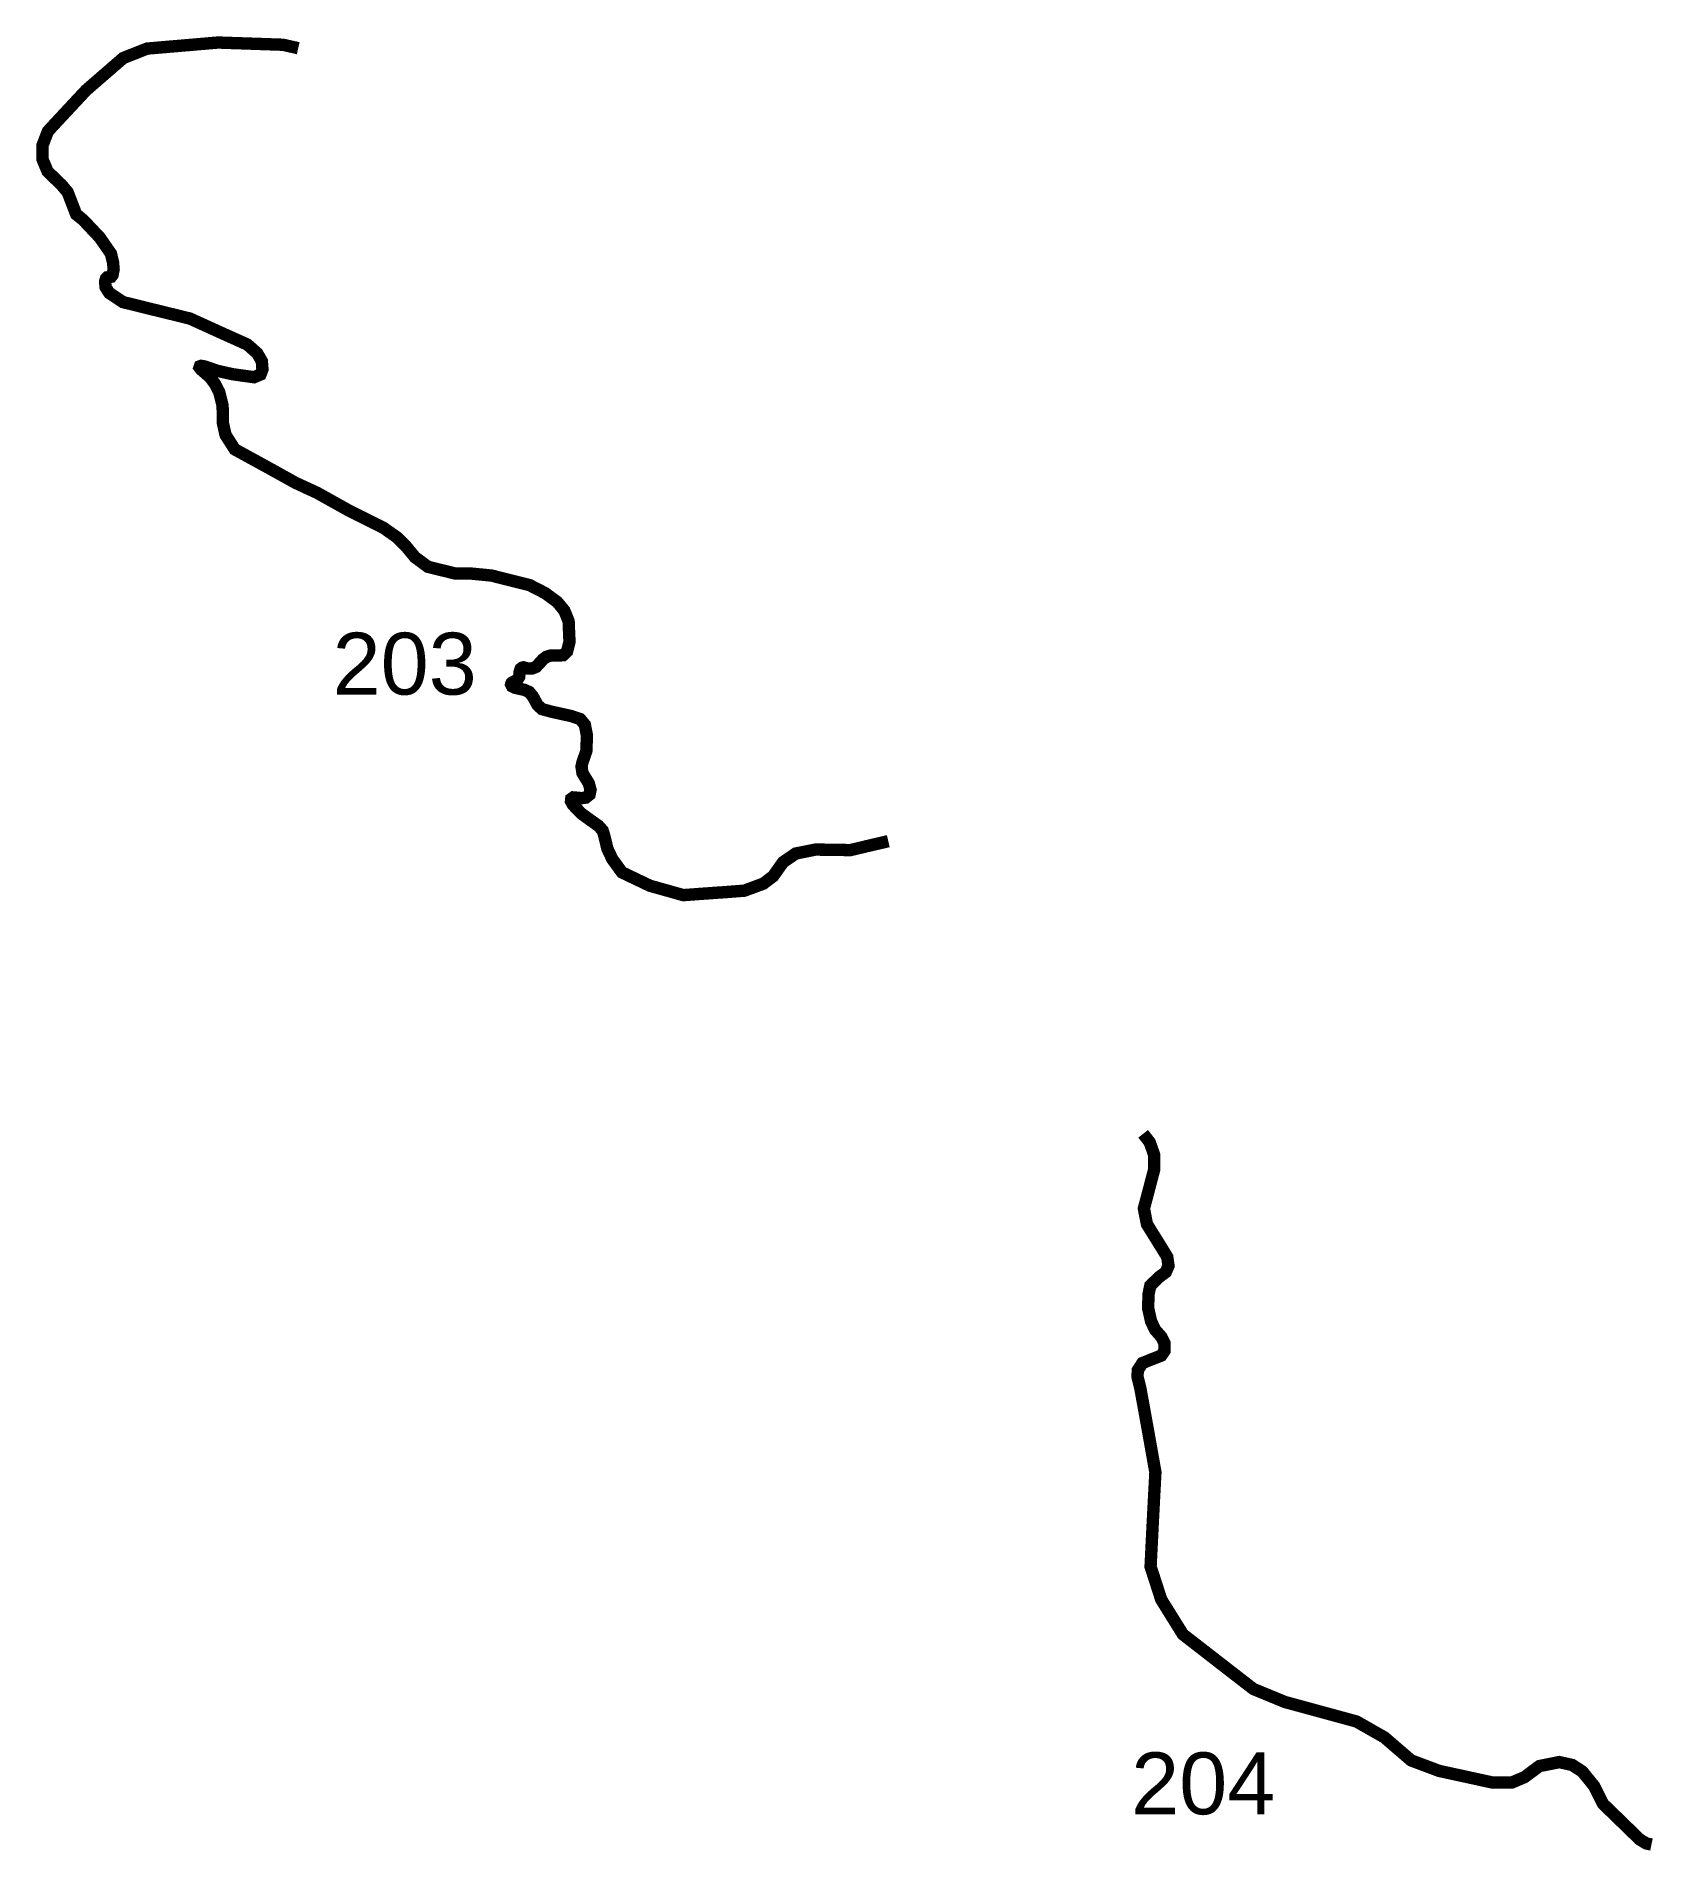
# Model space of a CAD drawing. Header units: metres. Extents: x 258924 to 356197, y 1740805 to 2227803.
# Drawn here: x 353981 to 355292, y 1747750 to 1749217 of the extents above; entities that cross this region are included whole.
import ezdxf

# ---------------------------------------------------------------- set-up
doc = ezdxf.new("R2010")
doc.units = ezdxf.units.M
doc.layers.add('UNPROTECTED', color=10, linetype='Continuous')
doc.styles.get("Standard").update_dxf_attribs({"font": 'arial.ttf'})

msp = doc.modelspace()

# ---------------------------------------------------------------- texts
at = {"char_height": 50, "attachment_point": 1}
for s, insert in [('\\pxt1;203', (354221, 1748734.6)), ('\\pxt1;204', (354866.5, 1747829.6))]:
    msp.add_mtext_dynamic_manual_height_columns(s, width=70.183, gutter_width=1, heights=[0], dxfattribs=dict(at, insert=insert))

# ---------------------------------------------------------------- linework, layer by layer
at = {"layer": 'UNPROTECTED', "const_width": 10, "flags": 128}
for points in [[(354193.2, 1749207), (354180.8, 1749209.8), (354128.4, 1749211.6), (354071.1, 1749206.7), (354051.8, 1749199.1), (354021.7, 1749173), (353999.9, 1749149.6), (353990.9, 1749139.9), (353986.5, 1749128.5), (353986.5, 1749117.2), (353990.6, 1749107.4), (354001.7, 1749096.7), (354006.8, 1749090.7), (354009.5, 1749083.7), (354013.7, 1749072.8), (354019.3, 1749068.3), (354032.8, 1749054), (354041.8, 1749041), (354043.5, 1749034.1), (354044, 1749028.1), (354043.1, 1749023.7), (354042, 1749022.3), (354038.7, 1749021.8), (354037.9, 1749021), (354037.1, 1749018.4), (354037.5, 1749013.8), (354040.5, 1749009.2), (354051.6, 1749001.8), (354075.5, 1748995.9), (354105.7, 1748988.5), (354132.3, 1748976.4), (354152.1, 1748967.5), (354160.1, 1748960.4), (354163.8, 1748954), (354164.3, 1748947.4), (354162.7, 1748943.3), (354157.5, 1748941.1), (354140.3, 1748943.5), (354128.1, 1748946.2), (354117.9, 1748949.7), (354114.8, 1748950.3), (354113.7, 1748949.9), (354113.4, 1748949), (354114.6, 1748947.4), (354121.7, 1748941.3), (354125.8, 1748935.9), (354129.4, 1748929), (354132.1, 1748918.1), (354132.3, 1748904), (354134.5, 1748894.4), (354141.9, 1748882.8), (354166, 1748869.6), (354179.6, 1748862.1), (354186.8, 1748858.1), (354191.3, 1748855.6), (354208.6, 1748847.6), (354233.7, 1748833.6), (354261.9, 1748819.5), (354273.3, 1748811.5), (354280.1, 1748804.7), (354287.6, 1748795.6), (354298, 1748787.9), (354320.3, 1748782.4), (354325.8, 1748782.5), (354331.9, 1748782.5), (354349.5, 1748780.8), (354380.4, 1748773), (354392.8, 1748766.6), (354402.5, 1748759.5), (354408.3, 1748752.5), (354411.8, 1748743.9), (354412.1, 1748736), (354412.5, 1748727.2), (354410.5, 1748719.4), (354407.3, 1748716.4), (354402.5, 1748716.1), (354397.1, 1748716.1), (354394, 1748715.2), (354391, 1748713), (354388, 1748709.7), (354385.5, 1748707), (354382.5, 1748705.8), (354378.6, 1748705.7), (354375.3, 1748706.6), (354374.2, 1748706.3), (354373, 1748705.4), (354372.2, 1748703.1), (354371.8, 1748698.9), (354370.5, 1748696.7), (354367.8, 1748695.2), (354366.1, 1748694.3), (354365.6, 1748693.8), (354365.3, 1748692.8), (354366, 1748691.4), (354368.8, 1748690), (354376.2, 1748688.4), (354380, 1748686.6), (354382.8, 1748683.2), (354386.7, 1748676.1), (354390.2, 1748672.9), (354397.8, 1748670.8), (354413.6, 1748667.3), (354421.1, 1748664.8), (354424.9, 1748660.3), (354426.6, 1748651.4), (354426.1, 1748638.9), (354422.9, 1748629.7), (354422.2, 1748626.4), (354423, 1748621.1), (354426.6, 1748615.3), (354428.1, 1748612.8), (354429.5, 1748607.6), (354428.7, 1748603.8), (354425.6, 1748601.3), (354422.5, 1748600.9), (354417.8, 1748601.3), (354415.6, 1748601.5), (354413.9, 1748600.3), (354413.7, 1748598.3), (354415.2, 1748595.6), (354422, 1748588.5), (354428.9, 1748583.5), (354435.9, 1748578.5), (354439.3, 1748574.7), (354440.4, 1748571.3), (354443.1, 1748560.1), (354447.1, 1748551.6), (354454.9, 1748540.9), (354477.5, 1748530.1), (354504.5, 1748522.5), (354527.8, 1748524.2), (354539.4, 1748525), (354553.8, 1748526.1), (354569.2, 1748531.8), (354577.1, 1748537.8), (354585.1, 1748549.1), (354595.3, 1748556.1), (354611.1, 1748559.3), (354623.4, 1748559.2), (354639.6, 1748558.9), (354658.5, 1748563.4), (354670.2, 1748566.1)], [(354876.2, 1748329.6), (354881.5, 1748322.8), (354885.1, 1748312.6), (354885.1, 1748300.7), (354880.8, 1748284.3), (354876.8, 1748269.2), (354879.3, 1748256.5), (354890.5, 1748238.5), (354895.7, 1748230), (354896.7, 1748222.9), (354894.5, 1748217.8), (354889.1, 1748213.8), (354882, 1748206.9), (354880.6, 1748200.2), (354880.2, 1748188.8), (354882.6, 1748178.1), (354885.8, 1748171.3), (354891, 1748165.4), (354893.5, 1748160.3), (354893.5, 1748154.2), (354890.9, 1748150.4), (354883.8, 1748147.6), (354875.6, 1748144.3), (354871.9, 1748138.6), (354871.6, 1748133.2), (354873.8, 1748124.6), (354879.7, 1748092.1), (354886.1, 1748056.1), (354884, 1748015.9), (354882.2, 1747979.8), (354890.8, 1747953.2), (354908.3, 1747925.1), (354936.5, 1747903.2), (354965.3, 1747880.9), (354990.8, 1747870.4), (355048.7, 1747854.6), (355071.2, 1747841.8), (355092.8, 1747823.2), (355115.4, 1747814.7), (355158.6, 1747805.3), (355174.2, 1747805.3), (355184.4, 1747809.6), (355196.5, 1747818.6), (355203.6, 1747820), (355212.6, 1747821.8), (355223, 1747819.5), (355231.2, 1747814.2), (355240.6, 1747802.6), (355248, 1747788), (355260.7, 1747775.7), (355271.8, 1747764.9), (355277.6, 1747759.3), (355282.8, 1747756.1), (355287.1, 1747755.2)]]:
    msp.add_lwpolyline(points, dxfattribs=at)

msp.set_redraw_order([(e.dxf.handle, doc.entitydb.next_handle()) for e in msp.query("TEXT MTEXT ATTDEF DIMENSION ARC_DIMENSION")])  # texts and dimensions are drawn at this point

doc.saveas('drawing.dxf')
